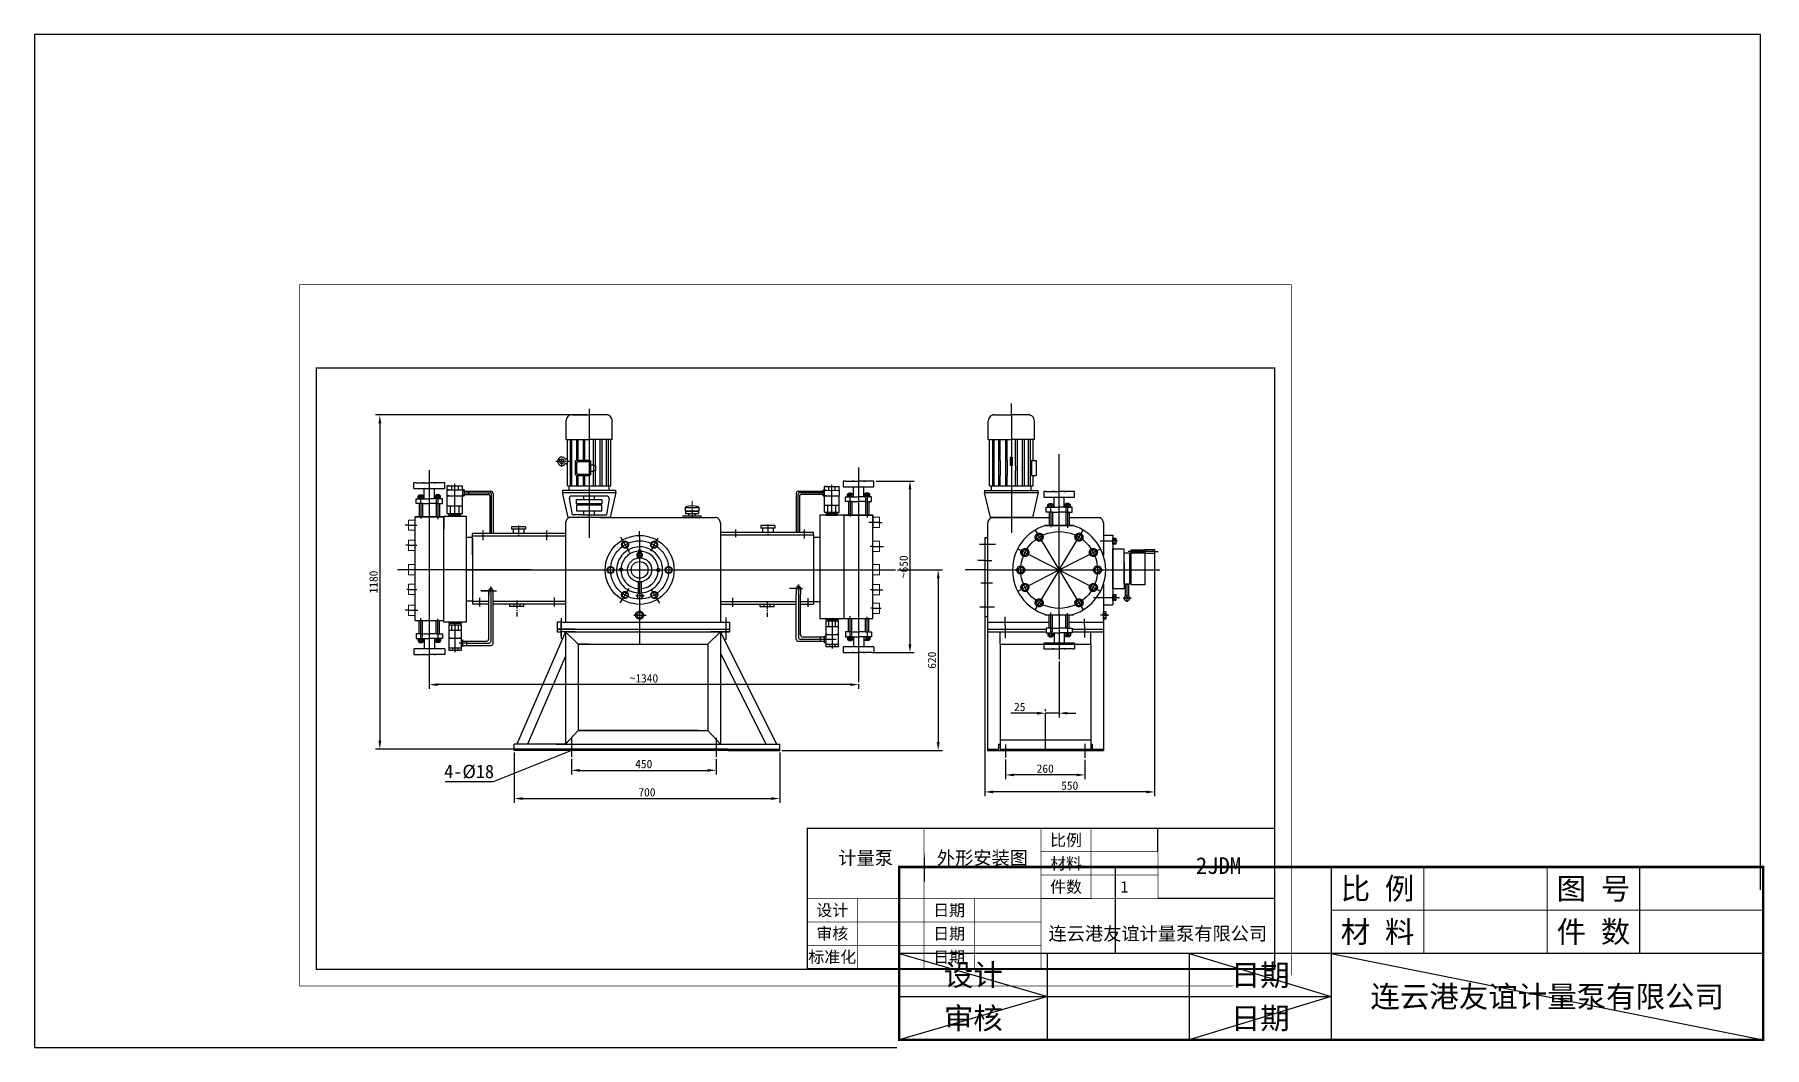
# Paper-space layout 'A4-Hor' of a CAD drawing. Header units: millimetres. Extents: x 5 to 285, y 5 to 169.
# The model-space entities are those that its viewports show. They can reach past a viewport. Long polylines and large blocks are cut down to what shows.
import ezdxf
from ezdxf.enums import TextEntityAlignment as Align

# ---------------------------------------------------------------- set-up
doc = ezdxf.new("R2010")
doc.units = ezdxf.units.MM
doc.header["$PDMODE"] = 35
for name, pattern in [('CENTER', [0.82, 0.7, -0.04, 0.04, -0.04]), ('CENTER2', [28.575, 19.05, -3.175, 3.175, -3.175]), ('PHANTOM2', [31.75, 15.875, -3.175, 3.175, -3.175, 3.175, -3.175])]:
    doc.linetypes.add(name, pattern=pattern)
for name, color, linetype, lineweight in [('02-中心线', 1, 'CENTER2', 15), ('04-标注', 3, 'Continuous', 20), ('07-双点划线', 6, 'PHANTOM2', 15)]:
    doc.layers.add(name, color=color, linetype=linetype, lineweight=lineweight)
for name, color, linetype in [('05-文字', 5, 'Continuous'), ('2', 4, 'Continuous'), ('5', 1, 'CENTER'), ('标题栏', 7, 'Continuous')]:
    doc.layers.add(name, color=color, linetype=linetype)
doc.layers.add('视口', color=6, linetype='Continuous', plot=False)
doc.styles.add('S', font='SimSun.ttf')
doc.dimstyles.new('ISO-25', dxfattribs={"dimtxt": 2.5, "dimasz": 2.5, "dimexe": 1.25, "dimexo": 0.625, "dimtad": 1, "dimtxsty": 'Standard', "dimcen": 2.5, "dimadec": 0, "dimazin": 0, "dimtfac": 1, "dimtmove": 0, "dimatfit": 3, "dimfxl": 0, "dimarcsym": 0})

psp = doc.layouts.new('A4-Hor')

# ---------------------------------------------------------------- texts
at = {"style": 'S'}
for s, p in [('比 例', (222.49, 30.29)), ('图 号', (257.49, 30.29)), ('材 料', (222.49, 23.29)), ('件 数', (257.49, 23.29))]:
    psp.add_text(s, height=3.5, dxfattribs=at).set_placement(p, align=Align.MIDDLE_CENTER)
at = {"layer": '标题栏', "style": 'S'}
for s, p in [('设计', (156.99, 16.29)), ('日期', (203.49, 16.29)), ('连云港友谊计量泵有限公司', (249.99, 12.79)), ('审核', (156.99, 9.29)), ('日期', (203.49, 9.29))]:
    psp.add_text(s, height=3.5, dxfattribs=at).set_placement(p, align=Align.MIDDLE_CENTER)

msp = doc.modelspace()

# ---------------------------------------------------------------- texts
at = {"color": 0, "style": 'S'}
for s, height, p in [('4-%%C18', 4, (81.698, 79.496)), ('2JDM', 5, (306.096, 51.319))]:
    msp.add_text(s, height=height, dxfattribs=at).set_placement(p, align=Align.MIDDLE_CENTER)
at = {"style": 'S'}
for s, height, p in [('比例', 3.5, (260.438, 58.953)), ('材料', 3.5, (260.438, 51.953)), ('件数', 3.5, (260.438, 44.953)), ('设计', 3.5, (190.438, 37.953)), ('日期', 3.5, (225.438, 37.953)), ('审核', 3.5, (190.438, 30.953)), ('日期', 3.5, (225.438, 30.953)), ('连云港友谊计量泵有限公司', 4, (287.938, 30.953)), ('标准化', 3.5, (190.438, 23.953)), ('日期', 3.5, (225.438, 23.953))]:
    msp.add_text(s, height=height, dxfattribs=at).set_placement(p, align=Align.MIDDLE_CENTER)
at = {"layer": '04-标注', "color": 0, "style": 'S'}
for s, height, p in [('计量泵', 4, (200.438, 53.617)), ('外形安装图', 4, (235.406, 53.617)), ('1', 3.5, (277.938, 44.953))]:
    msp.add_text(s, height=height, dxfattribs=at).set_placement(p, align=Align.MIDDLE_CENTER)

# ---------------------------------------------------------------- blocks, each defined once
blk = doc.blocks.new('*D9')
at = {"color": 0, "lineweight": -2}
for p, q in [((112.31, 83.25), (112.31, 78.58)), ((155.66, 83.25), (155.66, 78.58)), ((114.81, 79.83), (153.16, 79.83))]:
    blk.add_line(p, q, dxfattribs=at)
at = {"color": 0}
for points in [[(114.81, 80.25), (114.81, 79.42), (112.31, 79.83)], [(153.16, 80.25), (153.16, 79.42), (155.66, 79.83)]]:
    blk.add_solid(points, dxfattribs=at)
at = {"layer": 'Defpoints', "color": 0}
for p in [(112.31, 83.88), (155.66, 83.88), (155.66, 79.83)]:
    blk.add_point(p, dxfattribs=at)
at = {"color": 0, "insert": (133.98, 81.71), "char_height": 2.5, "attachment_point": 5}
blk.add_mtext('\\A1;450', dxfattribs=at)
blk = doc.blocks.new('*D10')
at = {"color": 0, "lineweight": -2}
for p, q in [((95.19, 85.14), (95.19, 70.13)), ((174.7, 85.14), (174.7, 70.13)), ((97.69, 71.38), (172.2, 71.38))]:
    blk.add_line(p, q, dxfattribs=at)
at = {"color": 0}
for points in [[(97.69, 71.8), (97.69, 70.97), (95.19, 71.38)], [(172.2, 71.8), (172.2, 70.97), (174.7, 71.38)]]:
    blk.add_solid(points, dxfattribs=at)
at = {"layer": 'Defpoints', "color": 0}
for p in [(95.19, 85.77), (174.7, 85.77), (174.7, 71.38)]:
    blk.add_point(p, dxfattribs=at)
at = {"color": 0, "insert": (134.95, 73.26), "char_height": 2.5, "attachment_point": 5}
blk.add_mtext('\\A1;700', dxfattribs=at)
blk = doc.blocks.new('*D11')
at = {"color": 0, "lineweight": -2}
for p, q in [((117.02, 186.27), (53.71, 186.27)), ((54.96, 183.77), (54.96, 88.67)), ((111.68, 86.17), (53.71, 86.17))]:
    blk.add_line(p, q, dxfattribs=at)
at = {"color": 0}
for points in [[(54.55, 183.77), (55.38, 183.77), (54.96, 186.27)], [(54.55, 88.67), (55.38, 88.67), (54.96, 86.17)]]:
    blk.add_solid(points, dxfattribs=at)
at = {"layer": 'Defpoints', "color": 0}
for p in [(117.65, 186.27), (54.96, 86.17), (112.31, 86.17)]:
    blk.add_point(p, dxfattribs=at)
at = {"color": 0, "insert": (53.09, 136.22), "char_height": 2.5, "attachment_point": 5, "rotation": 90}
blk.add_mtext('\\A1;1180', dxfattribs=at)
blk = doc.blocks.new('*D12')
at = {"color": 0, "lineweight": -2}
for p, q in [((69.77, 105.61), (69.77, 104.24)), ((195.83, 105.49), (72.27, 105.49)), ((198.33, 105.61), (198.33, 104.24))]:
    blk.add_line(p, q, dxfattribs=at)
at = {"color": 0}
for points in [[(72.27, 105.91), (72.27, 105.08), (69.77, 105.49)], [(195.83, 105.91), (195.83, 105.08), (198.33, 105.49)]]:
    blk.add_solid(points, dxfattribs=at)
at = {"layer": 'Defpoints', "color": 0}
for p in [(69.77, 106.24), (69.77, 105.49), (198.33, 106.24)]:
    blk.add_point(p, dxfattribs=at)
at = {"color": 0, "insert": (134.05, 107.37), "char_height": 2.5, "attachment_point": 5}
blk.add_mtext('\\A1;~1340', dxfattribs=at)
blk = doc.blocks.new('*D13')
at = {"color": 0, "lineweight": -2}
for p, q in [((209.98, 139.84), (223.41, 139.84)), ((222.16, 137.34), (222.16, 88.27)), ((175.33, 85.77), (223.41, 85.77))]:
    blk.add_line(p, q, dxfattribs=at)
at = {"color": 0}
for points in [[(221.75, 137.34), (222.58, 137.34), (222.16, 139.84)], [(221.75, 88.27), (222.58, 88.27), (222.16, 85.77)]]:
    blk.add_solid(points, dxfattribs=at)
at = {"layer": 'Defpoints', "color": 0}
for p in [(209.35, 139.84), (174.7, 85.77), (222.16, 85.77)]:
    blk.add_point(p, dxfattribs=at)
at = {"color": 0, "insert": (220.29, 112.81), "char_height": 2.5, "attachment_point": 5, "rotation": 90}
blk.add_mtext('\\A1;620', dxfattribs=at)
blk = doc.blocks.new('*D14')
at = {"color": 0, "lineweight": -2}
for p, q in [((203.56, 166.45), (214.95, 166.45)), ((213.7, 163.95), (213.7, 117.6)), ((202.92, 115.1), (214.95, 115.1))]:
    blk.add_line(p, q, dxfattribs=at)
at = {"color": 0}
for points in [[(213.28, 163.95), (214.12, 163.95), (213.7, 166.45)], [(213.28, 117.6), (214.12, 117.6), (213.7, 115.1)]]:
    blk.add_solid(points, dxfattribs=at)
at = {"layer": 'Defpoints', "color": 0}
for p in [(202.93, 166.45), (202.3, 115.1), (213.7, 115.1)]:
    blk.add_point(p, dxfattribs=at)
at = {"color": 0, "insert": (211.82, 140.78), "char_height": 2.5, "attachment_point": 5, "rotation": 90}
blk.add_mtext('\\A1;~650', dxfattribs=at)
blk = doc.blocks.new('*D16')
at = {"color": 0, "lineweight": -2}
for p, q in [((242.35, 83.07), (242.35, 77.21)), ((266.09, 82.99), (266.09, 77.21)), ((263.59, 78.46), (244.85, 78.46))]:
    blk.add_line(p, q, dxfattribs=at)
at = {"color": 0}
for points in [[(244.85, 78.88), (244.85, 78.05), (242.35, 78.46)], [(263.59, 78.88), (263.59, 78.05), (266.09, 78.46)]]:
    blk.add_solid(points, dxfattribs=at)
at = {"layer": 'Defpoints', "color": 0}
for p in [(242.35, 83.7), (266.09, 83.62), (242.35, 78.46)]:
    blk.add_point(p, dxfattribs=at)
at = {"color": 0, "insert": (254.22, 80.34), "char_height": 2.5, "attachment_point": 5}
blk.add_mtext('\\A1;260', dxfattribs=at)
blk = doc.blocks.new('*D17')
at = {"color": 0, "lineweight": -2}
for p, q in [((286.96, 145.32), (286.96, 72.12)), ((236.13, 137.12), (236.13, 72.12)), ((284.46, 73.37), (238.63, 73.37))]:
    blk.add_line(p, q, dxfattribs=at)
at = {"color": 0}
for points in [[(238.63, 73.79), (238.63, 72.95), (236.13, 73.37)], [(284.46, 73.79), (284.46, 72.95), (286.96, 73.37)]]:
    blk.add_solid(points, dxfattribs=at)
at = {"layer": 'Defpoints', "color": 0}
for p in [(286.96, 145.94), (236.13, 137.75), (236.13, 73.37)]:
    blk.add_point(p, dxfattribs=at)
at = {"color": 0, "insert": (261.54, 75.25), "char_height": 2.5, "attachment_point": 5}
blk.add_mtext('\\A1;550', dxfattribs=at)
blk = doc.blocks.new('*D20')
at = {"color": 0, "lineweight": -2}
for p, q in [((258.37, 112.4), (258.37, 95.69)), ((251.78, 96.94), (243.86, 96.94)), ((254.28, 97.56), (254.28, 98.19)), ((258.37, 96.94), (254.28, 96.94)), ((260.87, 96.94), (263.37, 96.94))]:
    blk.add_line(p, q, dxfattribs=at)
at = {"color": 0}
for points in [[(251.78, 97.36), (251.78, 96.52), (254.28, 96.94)], [(260.87, 97.36), (260.87, 96.52), (258.37, 96.94)]]:
    blk.add_solid(points, dxfattribs=at)
at = {"layer": 'Defpoints', "color": 0}
for p in [(258.37, 113.02), (254.28, 96.94), (254.28, 96.94)]:
    blk.add_point(p, dxfattribs=at)
at = {"color": 0, "insert": (246.57, 98.81), "char_height": 2.5, "attachment_point": 5}
blk.add_mtext('\\A1;25', dxfattribs=at)

# ---------------------------------------------------------------- dimensions: what is measured, and where the dimension line sits
at = {"color": 0}
for base, p1, p2, text, picture, middle in [((54.964, 86.17), (117.65, 186.274), (112.307, 86.17), '1180', '*D11', (53.089, 136.222)), ((213.699, 115.104), (202.93, 166.447), (202.295, 115.104), '~650', '*D14', (211.824, 140.776)), ((222.164, 85.77), (209.351, 139.842), (174.701, 85.77), '620', '*D13', (220.289, 112.806))]:
    dim = msp.add_linear_dim(base=base, p1=p1, p2=p2, angle=90, text=text, dimstyle='ISO-25', override={"dimtp": -0.009, "dimtm": 0.034, "dimtfac": 0.5, "dimtolj": 1}, dxfattribs=at)
    dim.commit()
    dim.dimension.update_dxf_attribs({"geometry": picture, "text_midpoint": middle})
for base, p1, p2, text, picture, middle in [((236.13, 73.37), (286.96, 145.941), (236.13, 137.748), '550', '*D17', (261.545, 75.245)), ((69.767, 105.492), (198.328, 106.239), (69.767, 106.239), '~1340', '*D12', (134.048, 107.367)), ((254.278, 96.939), (258.374, 113.023), (254.278, 96.939), '25', '*D20', (246.569, 98.814)), ((174.701, 71.384), (95.194, 85.77), (174.701, 85.77), '700', '*D10', (134.948, 73.259)), ((155.656, 79.834), (112.307, 83.878), (155.656, 83.878), '450', '*D9', (133.981, 81.709)), ((242.347, 78.464), (266.09, 83.615), (242.347, 83.699), '260', '*D16', (254.218, 80.339))]:
    dim = msp.add_linear_dim(base=base, p1=p1, p2=p2, text=text, dimstyle='ISO-25', override={"dimtp": -0.009, "dimtm": 0.034, "dimtfac": 0.5, "dimtolj": 1}, dxfattribs=at)
    dim.commit()
    dim.dimension.update_dxf_attribs({"geometry": picture, "text_midpoint": middle})

# ---------------------------------------------------------------- linework, layer by layer
at = {"color": 0}
for p, q in [((117.65, 188.109), (117.65, 149.467)), ((244.066, 186.261), (244.066, 189.62)), ((244.066, 186.261), (244.066, 150.952)), ((240.239, 172.552), (240.239, 168.13)), ((240.747, 172.555), (240.747, 168.127)), ((242.302, 172.555), (242.302, 168.09)), ((242.81, 172.555), (242.81, 168.09)), ((243.739, 173.614), (244.336, 173.614)), ((243.739, 173.614), (243.739, 171.091)), ((244.336, 171.091), (243.739, 171.091)), ((244.336, 173.614), (244.336, 171.091)), ((245.322, 170.942), (245.322, 169.552)), ((245.83, 170.942), (245.83, 169.552)), ((250.144, 172.554), (251.523, 172.554)), ((250.144, 172.554), (250.144, 168.09)), ((251.523, 172.554), (251.523, 168.09)), ((258.374, 155.51), (258.374, 174.492)), ((65.825, 165.887), (65.19, 165.887)), ((65.19, 164.181), (65.19, 165.887)), ((65.825, 165.887), (69.792, 165.887)), ((67.179, 165.887), (67.846, 165.887)), ((68.302, 165.887), (67.846, 165.887)), ((69.767, 169.712), (69.767, 105.492)), ((74.394, 165.887), (69.792, 165.887)), ((71.283, 165.887), (71.738, 165.887)), ((74.394, 164.181), (74.394, 165.887)), ((194.361, 166.447), (193.726, 166.447)), ((193.726, 166.447), (193.726, 164.742)), ((194.361, 166.447), (198.328, 166.447)), ((195.715, 166.447), (196.382, 166.447)), ((196.838, 166.447), (196.382, 166.447)), ((198.328, 170.459), (198.328, 106.239)), ((202.93, 166.447), (198.328, 166.447)), ((199.819, 166.447), (200.274, 166.447)), ((202.93, 164.742), (202.93, 166.447)), ((250.144, 168.09), (251.523, 168.09)), ((65.19, 164.181), (68.26, 164.181)), ((65.889, 159.725), (65.889, 161.169)), ((65.889, 161.169), (69.792, 161.169)), ((66.437, 161.224), (66.437, 162.002)), ((66.643, 162.057), (67.878, 162.057)), ((66.767, 162.057), (66.767, 162.304)), ((66.767, 162.304), (67.754, 162.304)), ((66.839, 162.057), (66.839, 162.304)), ((66.849, 161.224), (66.849, 162.002)), ((67.261, 160.807), (67.261, 162.419)), ((67.261, 159.725), (67.261, 161.169)), ((67.672, 161.224), (67.672, 162.002)), ((67.682, 162.057), (67.682, 162.304)), ((67.754, 162.057), (67.754, 162.304)), ((68.084, 162.002), (68.084, 161.224)), ((68.26, 163.502), (68.26, 164.181)), ((68.26, 164.181), (72.859, 164.181)), ((68.26, 161.169), (68.26, 163.502)), ((73.695, 161.169), (69.792, 161.169)), ((71.324, 164.181), (74.394, 164.181)), ((71.324, 163.502), (71.324, 164.181)), ((71.324, 161.169), (71.324, 163.502)), ((71.501, 162.002), (71.501, 161.224)), ((72.942, 162.057), (71.706, 162.057)), ((71.828, 160.807), (71.828, 155.71)), ((71.831, 162.057), (71.831, 162.304)), ((72.817, 162.304), (71.831, 162.304)), ((71.903, 162.057), (71.903, 162.304)), ((71.912, 161.224), (71.912, 162.002)), ((72.324, 160.807), (72.324, 162.419)), ((72.324, 160.807), (72.324, 155.007)), ((72.736, 161.224), (72.736, 162.002)), ((72.746, 162.057), (72.746, 162.304)), ((72.817, 162.057), (72.817, 162.304)), ((73.148, 161.224), (73.148, 162.002)), ((73.695, 159.725), (73.695, 161.169)), ((75.101, 162.016), (79.758, 162.004)), ((75.105, 163.831), (79.762, 163.818)), ((76.377, 165.037), (76.377, 163.827)), ((78.421, 165.032), (78.421, 163.822)), ((79.761, 163.403), (79.758, 162.19)), ((80.192, 163.812), (80.187, 162.003)), ((80.189, 162.908), (87.962, 162.908)), ((81.602, 163.397), (88.154, 163.397)), ((81.602, 162.453), (87.458, 162.453)), ((87.93, 161.981), (87.93, 150.723)), ((88.434, 150.723), (88.434, 162.436)), ((88.874, 162.677), (88.874, 150.723)), ((109.62, 163.672), (109.62, 163.03)), ((111.358, 155.524), (109.62, 163.03)), ((111.67, 161.183), (112.598, 156.285)), ((123.629, 161.183), (122.826, 156.285)), ((125.68, 163.03), (123.94, 155.524)), ((125.68, 163.03), (125.68, 163.672)), ((179.658, 162.845), (179.658, 151.097)), ((186.441, 163.317), (180.13, 163.317)), ((180.207, 151.097), (180.207, 162.464)), ((180.602, 161.901), (180.602, 151.097)), ((188.158, 162.936), (180.679, 162.936)), ((186.441, 162.373), (181.074, 162.373)), ((187.755, 161.988), (187.759, 163.676)), ((188.155, 161.982), (192.502, 161.97)), ((188.156, 162.37), (188.159, 163.502)), ((188.16, 163.675), (192.506, 163.664)), ((189.347, 164.801), (189.347, 163.672)), ((191.255, 164.796), (191.255, 163.667)), ((192.506, 163.664), (192.506, 162.144)), ((193.726, 164.742), (202.93, 164.742)), ((194.425, 160.285), (194.425, 161.729)), ((194.425, 161.729), (198.328, 161.729)), ((194.973, 161.784), (194.973, 162.562)), ((195.179, 162.617), (196.414, 162.617)), ((195.303, 162.617), (195.303, 162.864)), ((195.303, 162.864), (196.29, 162.864)), ((195.375, 162.617), (195.375, 162.864)), ((195.385, 161.784), (195.385, 162.562)), ((195.797, 161.367), (195.797, 162.979)), ((195.797, 160.285), (195.797, 161.729)), ((196.208, 161.784), (196.208, 162.562)), ((196.218, 162.617), (196.218, 162.864)), ((196.29, 162.617), (196.29, 162.864)), ((196.62, 162.562), (196.62, 161.784)), ((196.796, 164.062), (196.796, 164.742)), ((196.796, 161.729), (196.796, 164.062)), ((202.231, 161.729), (198.328, 161.729)), ((199.86, 164.062), (199.86, 164.742)), ((199.86, 161.729), (199.86, 164.062)), ((200.036, 162.562), (200.036, 161.784)), ((201.478, 162.617), (200.242, 162.617)), ((200.364, 161.367), (200.364, 156.271)), ((200.367, 162.617), (200.367, 162.864)), ((201.353, 162.864), (200.367, 162.864)), ((200.439, 162.617), (200.439, 162.864)), ((200.448, 161.784), (200.448, 162.562)), ((200.86, 161.367), (200.86, 162.979)), ((200.86, 161.367), (200.86, 155.567)), ((201.272, 161.784), (201.272, 162.562)), ((201.281, 162.617), (201.281, 162.864)), ((201.353, 162.617), (201.353, 162.864)), ((201.684, 161.784), (201.684, 162.562)), ((202.231, 160.285), (202.231, 161.729)), ((236.036, 163.659), (236.036, 163.017)), ((237.774, 155.51), (236.036, 163.017)), ((252.096, 163.017), (250.356, 155.51)), ((252.096, 163.017), (252.096, 163.659)), ((254.407, 163.315), (253.772, 163.315)), ((253.772, 163.315), (253.772, 161.61)), ((253.772, 161.61), (262.976, 161.61)), ((254.407, 163.315), (258.374, 163.315)), ((255.761, 163.315), (256.428, 163.315)), ((256.883, 163.315), (256.428, 163.315)), ((256.842, 160.93), (256.842, 161.61)), ((256.842, 158.597), (256.842, 160.93)), ((258.374, 153.139), (258.374, 165.038)), ((262.976, 163.315), (258.374, 163.315)), ((259.865, 163.315), (260.32, 163.315)), ((259.906, 160.93), (259.906, 161.61)), ((259.906, 158.597), (259.906, 160.93)), ((262.976, 161.61), (262.976, 163.315)), ((65.495, 124.721), (65.495, 155.71)), ((65.495, 155.71), (74.089, 155.71)), ((74.089, 155.71), (65.495, 155.71)), ((67.801, 159.725), (65.889, 159.725)), ((66.765, 159.725), (66.765, 155.71)), ((67.261, 159.725), (67.261, 155.232)), ((67.757, 159.725), (67.757, 155.71)), ((67.801, 159.725), (69.792, 159.725)), ((71.784, 159.725), (69.792, 159.725)), ((71.784, 159.725), (73.695, 159.725)), ((72.321, 159.725), (72.321, 155.71)), ((72.817, 159.725), (72.817, 155.71)), ((74.089, 124.161), (74.089, 155.897)), ((74.089, 155.897), (80.838, 155.897)), ((74.089, 155.71), (74.089, 151.977)), ((74.089, 151.977), (74.089, 155.71)), ((75.093, 159.071), (79.75, 159.059)), ((79.228, 155.893), (75.599, 155.902)), ((75.6, 156.37), (79.229, 156.361)), ((75.7, 155.902), (79.228, 155.893)), ((75.702, 156.775), (79.129, 156.766)), ((76.082, 156.774), (76.088, 159.069)), ((78.725, 156.767), (78.725, 159.062)), ((80.838, 155.897), (80.838, 124.161)), ((117.65, 155.524), (111.358, 155.524)), ((120.433, 155.524), (112.198, 155.524)), ((116.016, 156.285), (112.598, 156.285)), ((120.796, 155.524), (154.051, 155.524)), ((145.756, 155.524), (145.756, 155.985)), ((145.756, 155.985), (151.136, 155.985)), ((145.756, 155.524), (145.756, 155.524)), ((145.756, 155.524), (145.756, 155.524)), ((146.372, 158.571), (146.601, 158.759)), ((146.372, 158.571), (146.372, 157.573)), ((146.372, 158.571), (150.519, 158.571)), ((146.526, 157.419), (146.372, 157.573)), ((146.372, 157.573), (150.519, 157.573)), ((146.526, 157.419), (146.526, 156.728)), ((146.526, 157.419), (150.366, 157.419)), ((146.526, 156.728), (150.366, 156.728)), ((147.524, 155.985), (147.524, 156.728)), ((147.524, 155.985), (147.524, 156.728)), ((148.446, 157.726), (148.446, 155.524)), ((148.446, 157.058), (148.446, 156.192)), ((149.367, 155.985), (149.367, 156.728)), ((150.519, 158.571), (150.336, 158.745)), ((150.366, 157.419), (150.519, 157.573)), ((150.366, 157.419), (150.366, 156.728)), ((150.519, 158.571), (150.519, 157.573)), ((151.136, 155.524), (151.136, 155.985)), ((154.051, 155.524), (155.331, 155.524)), ((186.691, 156.271), (186.691, 125.281)), ((194.031, 156.271), (186.691, 156.271)), ((188.148, 159.233), (192.495, 159.222)), ((192.007, 156.266), (188.62, 156.275)), ((188.622, 156.712), (192.008, 156.703)), ((188.715, 156.275), (192.007, 156.266)), ((188.716, 157.089), (191.915, 157.081)), ((189.071, 157.089), (189.077, 159.231)), ((191.538, 157.082), (191.538, 159.224)), ((194.031, 125.281), (194.031, 156.271)), ((194.031, 156.271), (202.625, 156.271)), ((202.625, 156.271), (194.031, 156.271)), ((196.337, 160.285), (194.425, 160.285)), ((195.301, 160.285), (195.301, 156.271)), ((195.797, 160.285), (195.797, 155.792)), ((196.293, 160.285), (196.293, 156.271)), ((196.337, 160.285), (198.328, 160.285)), ((200.32, 160.285), (198.328, 160.285)), ((200.32, 160.285), (202.231, 160.285)), ((200.857, 160.285), (200.857, 156.271)), ((201.353, 160.285), (201.353, 156.271)), ((202.625, 156.271), (202.625, 152.537)), ((202.625, 152.537), (202.625, 156.271)), ((202.625, 125.281), (202.625, 155.897)), ((244.066, 155.51), (237.774, 155.51)), ((238.576, 155.51), (255.346, 155.51)), ((246.849, 155.51), (238.614, 155.51)), ((254.471, 157.153), (254.471, 158.597)), ((254.471, 158.597), (258.374, 158.597)), ((256.383, 157.153), (254.471, 157.153)), ((255.019, 158.652), (255.019, 159.43)), ((255.225, 159.485), (256.46, 159.485)), ((255.346, 157.153), (255.346, 153.139)), ((255.349, 159.485), (255.349, 159.732)), ((255.349, 159.732), (256.336, 159.732)), ((255.421, 159.485), (255.421, 159.732)), ((255.431, 158.652), (255.431, 159.43)), ((255.842, 158.235), (255.842, 159.847)), ((255.842, 157.153), (255.842, 158.597)), ((255.842, 157.153), (255.842, 152.66)), ((256.254, 158.652), (256.254, 159.43)), ((256.264, 159.485), (256.264, 159.732)), ((256.336, 159.485), (256.336, 159.732)), ((256.338, 157.153), (256.338, 153.139)), ((256.383, 157.153), (258.374, 157.153)), ((256.666, 159.43), (256.666, 158.652)), ((262.277, 158.597), (258.374, 158.597)), ((260.365, 157.153), (258.374, 157.153)), ((260.082, 159.43), (260.082, 158.652)), ((261.523, 159.485), (260.288, 159.485)), ((260.365, 157.153), (262.277, 157.153)), ((260.41, 158.235), (260.41, 153.139)), ((260.412, 159.485), (260.412, 159.732)), ((261.399, 159.732), (260.412, 159.732)), ((260.484, 159.485), (260.484, 159.732)), ((260.494, 158.652), (260.494, 159.43)), ((260.903, 157.153), (260.903, 153.139)), ((260.906, 158.235), (260.906, 159.847)), ((260.906, 158.235), (260.906, 152.435)), ((261.317, 158.652), (261.317, 159.43)), ((261.327, 159.485), (261.327, 159.732)), ((261.399, 159.485), (261.399, 159.732)), ((261.399, 157.153), (261.399, 153.139)), ((261.399, 155.51), (270.025, 155.51)), ((261.729, 158.652), (261.729, 159.43)), ((262.277, 157.153), (262.277, 158.597)), ((63.545, 153.233), (62.576, 153.233)), ((63.545, 153.233), (66.091, 153.233)), ((74.089, 124.721), (74.089, 155.337)), ((110.598, 150.723), (82.758, 150.723)), ((82.758, 149.923), (82.758, 150.723)), ((85.796, 151.599), (85.796, 148.796)), ((104.894, 151.599), (104.894, 148.796)), ((110.598, 153.924), (110.598, 124.161)), ((132.753, 149.55), (132.753, 151.442)), ((156.931, 153.924), (156.931, 124.161)), ((156.931, 153.924), (156.931, 124.161)), ((156.931, 151.097), (184.771, 151.097)), ((156.931, 150.297), (184.771, 150.297)), ((161.47, 151.972), (161.47, 149.622)), ((182.038, 151.972), (182.038, 149.222)), ((184.771, 150.297), (184.771, 151.097)), ((184.771, 150.297), (184.771, 130.508)), ((186.691, 150.297), (186.691, 130.508)), ((204.562, 154.077), (201.43, 154.077)), ((204.562, 154.077), (205.358, 154.077)), ((237.021, 154.063), (236.93, 153.715)), ((236.93, 153.715), (236.93, 85.756)), ((251.156, 151.754), (265.588, 127.9)), ((254.077, 153.139), (262.671, 153.139)), ((262.671, 153.139), (254.077, 153.139)), ((258.361, 139.819), (265.577, 151.746)), ((258.374, 126.418), (258.374, 153.139)), ((271.625, 153.91), (271.625, 149.491)), ((271.625, 150.228), (274.487, 150.228)), ((274.487, 150.228), (274.487, 129.428)), ((63.545, 147.201), (62.746, 147.201)), ((63.545, 147.201), (66.091, 147.201)), ((80.838, 149.629), (82.758, 149.629)), ((80.838, 149.176), (80.838, 130.508)), ((110.598, 149.923), (82.758, 149.923)), ((82.758, 144.323), (82.758, 149.923)), ((82.758, 149.176), (82.758, 130.508)), ((129.815, 144.931), (127.112, 149.612)), ((128.401, 147.379), (129.537, 145.412)), ((132.753, 149.55), (132.753, 117.573)), ((137.104, 147.379), (135.969, 145.412)), ((137.104, 147.379), (138.302, 149.454)), ((184.771, 149.629), (186.691, 149.629)), ((202.625, 146.864), (201.765, 146.864)), ((202.625, 146.864), (205.741, 146.864)), ((234.571, 147.53), (239.331, 147.53)), ((236.13, 149.589), (236.13, 125.907)), ((236.13, 149.589), (236.93, 149.589)), ((245.956, 146.165), (270.788, 133.489)), ((258.372, 139.827), (270.788, 146.165)), ((275.849, 148.477), (270.688, 148.477)), ((271.625, 149.491), (271.625, 144.148)), ((274.487, 148.93), (275.343, 148.93)), ((274.487, 147.973), (275.343, 147.973)), ((277.895, 142.199), (277.895, 146.116)), ((286.96, 145.362), (279.041, 145.362)), ((286.96, 145.362), (287.998, 145.362)), ((132.753, 144.219), (131.899, 144.219)), ((131.899, 144.219), (133.606, 144.219)), ((236.13, 142.67), (234.054, 142.67)), ((236.13, 142.67), (238.193, 142.67)), ((277.895, 142.199), (277.895, 134.213)), ((279.471, 144.168), (279.914, 144.168)), ((284.064, 144.932), (284.064, 135.341)), ((100.245, 139.842), (60.264, 139.842)), ((80.838, 139.842), (209.351, 139.842)), ((82.758, 134.808), (82.758, 129.708)), ((88.215, 133.594), (88.215, 134.74)), ((88.215, 134.74), (88.217, 118.53)), ((140.551, 139.842), (142.695, 139.842)), ((180.314, 134.25), (180.314, 135.482)), ((180.314, 135.482), (180.314, 119.691)), ((236.93, 139.828), (230.213, 139.828)), ((234.882, 135.949), (238.4, 135.949)), ((236.93, 139.828), (279.818, 139.828)), ((245.956, 133.489), (258.372, 139.827)), ((258.361, 139.819), (251.145, 127.892)), ((271.625, 135.506), (271.625, 130.166)), ((278.683, 135.556), (278.683, 130.241)), ((278.752, 139.828), (288.552, 139.828)), ((279.471, 135.894), (279.914, 135.894)), ((63.545, 133.998), (63, 133.998)), ((63.545, 133.998), (66.048, 133.998)), ((63.545, 133.998), (63.545, 133.998)), ((82.758, 130.508), (80.838, 130.508)), ((82.758, 130.508), (87.562, 130.508)), ((82.758, 129.708), (87.562, 129.708)), ((84.908, 128.85), (84.908, 131.508)), ((87.562, 133.594), (85.212, 133.594)), ((85.212, 133.594), (89.851, 133.594)), ((87.562, 133.594), (87.562, 132.503)), ((87.562, 119.185), (87.562, 133.594)), ((88.874, 117.873), (88.874, 133.594)), ((88.874, 130.508), (110.598, 130.508)), ((88.874, 129.708), (110.598, 129.708)), ((93.831, 129.708), (98.086, 129.708)), ((107.252, 128.871), (107.252, 131.605)), ((129.326, 133.907), (126.827, 129.952)), ((129.537, 134.272), (128.401, 132.305)), ((134.107, 132.083), (131.648, 132.083)), ((132.373, 132.787), (133.253, 132.787)), ((132.813, 132.083), (134.107, 132.083)), ((136.107, 134.033), (138.691, 129.894)), ((156.931, 130.429), (179.658, 130.429)), ((156.931, 129.629), (179.658, 129.629)), ((160.642, 128.756), (160.642, 131.46)), ((168.75, 129.591), (173.005, 129.591)), ((181.536, 134.293), (177.665, 134.293)), ((179.658, 134.293), (181.536, 134.293)), ((179.658, 134.251), (179.658, 132.46)), ((179.658, 119.078), (179.658, 132.46)), ((180.97, 134.293), (180.97, 132.46)), ((180.97, 120.39), (180.97, 132.46)), ((180.97, 130.429), (186.691, 130.429)), ((180.97, 129.629), (184.771, 129.629)), ((183.257, 128.756), (183.257, 131.393)), ((184.771, 134.058), (184.771, 129.629)), ((202.625, 133.9), (201.909, 133.9)), ((202.625, 133.9), (205.598, 133.9)), ((276.451, 131.461), (268.66, 131.461)), ((271.625, 130.166), (271.625, 85.756)), ((274.487, 131.955), (275.343, 131.955)), ((274.487, 131.037), (275.343, 131.037)), ((279.976, 131.399), (277.517, 131.399)), ((278.243, 132.103), (279.123, 132.103)), ((278.683, 131.399), (279.976, 131.399)), ((63.545, 127.775), (62.576, 127.775)), ((63.545, 127.775), (66.387, 127.775)), ((65.495, 124.721), (74.089, 124.721)), ((66.767, 120.706), (66.767, 124.721)), ((67.261, 119.624), (67.261, 125.424)), ((67.263, 120.706), (67.263, 124.721)), ((67.757, 119.624), (67.757, 124.721)), ((71.828, 120.706), (71.828, 124.721)), ((72.324, 120.706), (72.324, 125.2)), ((72.82, 120.706), (72.82, 124.721)), ((109.226, 125.351), (109.226, 119.166)), ((132.753, 126.283), (131.003, 126.283)), ((131.003, 126.283), (134.732, 126.283)), ((158.581, 125.617), (158.581, 118.902)), ((186.691, 125.281), (194.031, 125.281)), ((188.496, 124.566), (192.226, 124.566)), ((188.547, 125.281), (192.175, 125.281)), ((188.647, 124.969), (192.175, 124.969)), ((189.33, 124.566), (189.33, 122.938)), ((191.332, 124.566), (191.332, 122.938)), ((194.031, 125.281), (202.625, 125.281)), ((195.303, 121.266), (195.303, 125.281)), ((195.797, 120.184), (195.797, 125.984)), ((195.799, 121.266), (195.799, 125.281)), ((196.293, 120.184), (196.293, 125.281)), ((200.364, 121.266), (200.364, 125.281)), ((200.86, 121.266), (200.86, 125.76)), ((201.356, 121.266), (201.356, 125.281)), ((202.625, 128.343), (201.957, 128.343)), ((202.625, 128.343), (205.118, 128.343)), ((234.675, 128.815), (239.021, 128.815)), ((236.13, 125.907), (236.93, 125.907)), ((242.262, 123.174), (242.262, 125.823)), ((254.077, 126.418), (262.671, 126.418)), ((255.349, 122.404), (255.349, 126.418)), ((255.842, 121.322), (255.842, 127.122)), ((255.845, 122.404), (255.845, 126.418)), ((256.338, 121.322), (256.338, 126.418)), ((258.374, 126.418), (258.374, 113.023)), ((260.41, 122.404), (260.41, 126.418)), ((260.906, 122.404), (260.906, 126.897)), ((261.402, 122.404), (261.402, 126.418)), ((266.006, 123.174), (266.006, 125.239)), ((273.2, 126.246), (270.785, 126.246)), ((271.625, 129.428), (274.487, 129.428)), ((271.625, 126.819), (272.333, 126.819)), ((271.625, 126.246), (273.2, 126.246)), ((271.625, 125.572), (272.333, 125.572)), ((65.889, 120.706), (65.889, 119.262)), ((67.801, 120.706), (65.889, 120.706)), ((65.889, 119.262), (69.792, 119.262)), ((66.437, 119.207), (66.437, 118.429)), ((66.849, 119.207), (66.849, 118.429)), ((67.261, 119.624), (67.261, 118.012)), ((67.672, 119.207), (67.672, 118.429)), ((67.801, 120.706), (69.792, 120.706)), ((68.084, 118.429), (68.084, 119.207)), ((68.26, 119.262), (68.26, 116.929)), ((71.784, 120.706), (69.792, 120.706)), ((73.695, 119.262), (69.792, 119.262)), ((71.324, 119.262), (71.324, 116.929)), ((71.501, 118.429), (71.501, 119.207)), ((71.784, 120.706), (73.695, 120.706)), ((71.912, 119.207), (71.912, 118.429)), ((72.324, 120.706), (72.324, 119.262)), ((72.324, 119.624), (72.324, 118.012)), ((72.736, 119.207), (72.736, 118.429)), ((73.148, 119.207), (73.148, 118.429)), ((73.695, 120.706), (73.695, 119.262)), ((80.838, 124.161), (74.089, 124.161)), ((79.826, 124.161), (75.102, 124.161)), ((75.599, 123.446), (79.328, 123.446)), ((75.599, 121.818), (79.328, 121.818)), ((75.599, 119.414), (79.328, 119.414)), ((75.649, 124.161), (79.278, 124.161)), ((75.75, 123.849), (79.278, 123.849)), ((76.433, 123.446), (76.433, 121.818)), ((78.434, 123.446), (78.434, 121.818)), ((79.328, 119.414), (79.328, 116.39)), ((110.598, 121.307), (96.027, 87.69)), ((109.213, 124.161), (108.016, 124.161)), ((108.016, 124.161), (108.016, 122.107)), ((108.016, 122.107), (108.016, 121.307)), ((108.016, 122.107), (109.213, 122.107)), ((109.226, 122.107), (108.016, 122.107)), ((108.016, 121.307), (109.213, 121.307)), ((109.213, 120.054), (109.213, 124.161)), ((109.213, 124.161), (113.478, 124.161)), ((109.213, 124.161), (159.655, 124.161)), ((113.478, 122.107), (109.213, 122.107)), ((109.213, 122.107), (159.655, 122.107)), ((113.478, 121.307), (109.213, 121.307)), ((110.598, 121.307), (110.598, 95.544)), ((114.334, 117.573), (110.598, 121.307)), ((111.345, 122.107), (159.655, 122.107)), ((111.345, 121.307), (159.655, 121.307)), ((153.195, 117.573), (156.931, 121.307)), ((154.051, 124.161), (159.655, 124.161)), ((159.655, 121.307), (154.051, 121.307)), ((156.931, 121.307), (156.931, 95.544)), ((156.931, 121.307), (173.741, 87.69)), ((159.655, 124.161), (159.655, 122.107)), ((159.655, 122.107), (159.655, 121.307)), ((186.906, 119.734), (181.626, 119.734)), ((188.115, 118.422), (188.115, 119.732)), ((188.496, 122.938), (192.226, 122.938)), ((188.496, 120.534), (192.226, 120.534)), ((188.496, 120.046), (188.496, 118.025)), ((192.226, 120.534), (192.226, 117.51)), ((194.425, 121.266), (194.425, 119.822)), ((196.337, 121.266), (194.425, 121.266)), ((194.425, 119.822), (198.328, 119.822)), ((194.973, 119.767), (194.973, 118.989)), ((195.385, 119.767), (195.385, 118.989)), ((195.797, 120.184), (195.797, 118.572)), ((196.208, 119.767), (196.208, 118.989)), ((196.337, 121.266), (198.328, 121.266)), ((196.62, 118.989), (196.62, 119.767)), ((196.796, 119.822), (196.796, 117.489)), ((200.32, 121.266), (198.328, 121.266)), ((202.231, 119.822), (198.328, 119.822)), ((199.86, 119.822), (199.86, 117.489)), ((200.036, 118.989), (200.036, 119.767)), ((200.32, 121.266), (202.231, 121.266)), ((200.448, 119.767), (200.448, 118.989)), ((200.86, 121.266), (200.86, 119.822)), ((200.86, 120.184), (200.86, 118.572)), ((201.272, 119.767), (201.272, 118.989)), ((201.684, 119.767), (201.684, 118.989)), ((202.231, 121.266), (202.231, 119.822)), ((236.93, 124.147), (255.349, 124.147)), ((236.93, 122.093), (254.471, 122.093)), ((236.93, 121.293), (254.471, 121.293)), ((240.666, 117.56), (240.666, 121.293)), ((242.262, 123.174), (242.262, 119.388)), ((254.471, 122.404), (254.471, 120.96)), ((256.383, 122.404), (254.471, 122.404)), ((254.471, 120.96), (258.374, 120.96)), ((255.019, 120.905), (255.019, 120.127)), ((255.225, 120.072), (256.46, 120.072)), ((255.349, 120.072), (255.349, 119.825)), ((255.349, 119.825), (256.336, 119.825)), ((255.421, 120.072), (255.421, 119.825)), ((255.431, 120.905), (255.431, 120.127)), ((255.842, 121.322), (255.842, 119.71)), ((256.254, 120.905), (256.254, 120.127)), ((256.264, 120.072), (256.264, 119.825)), ((256.336, 120.072), (256.336, 119.825)), ((256.383, 122.404), (258.374, 122.404)), ((256.666, 120.127), (256.666, 120.905)), ((256.842, 120.96), (256.842, 118.627)), ((260.365, 122.404), (258.374, 122.404)), ((262.277, 120.96), (258.374, 120.96)), ((259.906, 120.96), (259.906, 118.627)), ((260.082, 120.127), (260.082, 120.905)), ((261.523, 120.072), (260.288, 120.072)), ((260.365, 122.404), (262.277, 122.404)), ((260.412, 120.072), (260.412, 119.825)), ((261.399, 119.825), (260.412, 119.825)), ((260.484, 120.072), (260.484, 119.825)), ((260.494, 120.905), (260.494, 120.127)), ((260.906, 122.404), (260.906, 120.96)), ((260.906, 121.322), (260.906, 119.71)), ((261.317, 120.905), (261.317, 120.127)), ((261.327, 120.072), (261.327, 119.825)), ((261.399, 120.072), (261.399, 119.825)), ((261.402, 124.147), (271.625, 124.147)), ((261.729, 120.905), (261.729, 120.127)), ((262.277, 122.404), (262.277, 120.96)), ((262.277, 122.093), (266.446, 122.093)), ((262.277, 121.293), (266.446, 121.293)), ((266.006, 123.174), (266.006, 119.556)), ((266.446, 122.093), (271.625, 122.093)), ((266.446, 121.293), (271.625, 121.293)), ((267.889, 117.56), (267.889, 121.293)), ((74.394, 116.25), (65.19, 116.25)), ((65.19, 116.25), (65.19, 114.544)), ((65.19, 114.544), (69.792, 114.544)), ((66.643, 118.374), (67.878, 118.374)), ((66.767, 118.374), (66.767, 118.127)), ((66.767, 118.127), (67.754, 118.127)), ((66.839, 118.374), (66.839, 118.127)), ((67.682, 118.374), (67.682, 118.127)), ((67.754, 118.374), (67.754, 118.127)), ((68.302, 114.544), (67.846, 114.544)), ((68.26, 116.929), (68.26, 116.25)), ((73.76, 114.544), (69.792, 114.544)), ((71.283, 114.544), (71.738, 114.544)), ((71.324, 116.929), (71.324, 116.25)), ((72.942, 118.374), (71.706, 118.374)), ((72.406, 114.544), (71.738, 114.544)), ((71.831, 118.374), (71.831, 118.127)), ((72.817, 118.127), (71.831, 118.127)), ((71.903, 118.374), (71.903, 118.127)), ((74.394, 114.544), (72.406, 114.544)), ((72.746, 118.374), (72.746, 118.127)), ((72.817, 118.374), (72.817, 118.127)), ((74.394, 116.25), (74.394, 114.544)), ((79.709, 118.529), (79.709, 117.218)), ((80.919, 118.529), (86.906, 118.529)), ((80.919, 117.874), (87.561, 117.874)), ((80.919, 117.217), (88.218, 117.217)), ((110.598, 114.065), (99.166, 87.69)), ((114.334, 117.573), (114.334, 95.544)), ((117.433, 117.573), (114.334, 117.573)), ((114.334, 117.573), (153.195, 117.573)), ((117.433, 117.573), (150.314, 117.573)), ((153.195, 117.573), (153.195, 95.544)), ((156.931, 114.868), (170.521, 87.69)), ((186.906, 118.422), (180.314, 118.422)), ((186.195, 119.035), (180.97, 119.035)), ((191.589, 119.035), (186.195, 119.035)), ((202.93, 116.81), (193.726, 116.81)), ((193.726, 116.81), (193.726, 115.104)), ((193.726, 115.104), (198.328, 115.104)), ((195.179, 118.934), (196.414, 118.934)), ((195.303, 118.934), (195.303, 118.687)), ((195.303, 118.687), (196.29, 118.687)), ((195.375, 118.934), (195.375, 118.687)), ((196.218, 118.934), (196.218, 118.687)), ((196.29, 118.934), (196.29, 118.687)), ((196.838, 115.104), (196.382, 115.104)), ((196.796, 117.489), (196.796, 116.81)), ((202.295, 115.104), (198.328, 115.104)), ((199.819, 115.104), (200.274, 115.104)), ((199.86, 117.489), (199.86, 116.81)), ((201.478, 118.934), (200.242, 118.934)), ((200.941, 115.104), (200.274, 115.104)), ((200.367, 118.934), (200.367, 118.687)), ((201.353, 118.687), (200.367, 118.687)), ((200.439, 118.934), (200.439, 118.687)), ((201.281, 118.934), (201.281, 118.687)), ((201.353, 118.934), (201.353, 118.687)), ((202.295, 115.104), (202.93, 115.104)), ((202.93, 116.81), (202.93, 115.104)), ((240.666, 117.56), (240.666, 91.783)), ((240.666, 117.56), (267.889, 117.56)), ((262.976, 117.947), (253.772, 117.947)), ((253.772, 117.947), (253.772, 116.242)), ((253.772, 116.242), (258.374, 116.242)), ((256.883, 116.242), (256.428, 116.242)), ((256.842, 118.627), (256.842, 117.947)), ((262.341, 116.242), (258.374, 116.242)), ((259.865, 116.242), (260.32, 116.242)), ((259.906, 118.627), (259.906, 117.947)), ((260.987, 116.242), (260.32, 116.242)), ((262.341, 116.242), (262.976, 116.242)), ((262.976, 117.947), (262.976, 116.242)), ((267.889, 117.56), (267.889, 91.783)), ((110.598, 98.037), (110.598, 87.69)), ((114.334, 98.037), (114.334, 91.797)), ((153.195, 95.544), (153.195, 91.797)), ((156.931, 95.544), (156.931, 87.69)), ((254.278, 85.756), (254.278, 96.939)), ((114.334, 91.797), (110.598, 87.69)), ((112.307, 89.642), (112.307, 83.878)), ((117.433, 91.797), (114.334, 91.797)), ((114.334, 91.797), (153.195, 91.797)), ((150.314, 91.797), (117.433, 91.797)), ((153.195, 91.797), (156.931, 87.69)), ((155.656, 89.562), (155.656, 83.878)), ((240.666, 91.783), (240.666, 87.676)), ((240.666, 89.014), (267.889, 89.014)), ((267.889, 91.783), (267.889, 87.676)), ((271.625, 91.783), (271.625, 87.676)), ((112.307, 85.77), (88.897, 76.409)), ((110.598, 87.69), (95.194, 87.69)), ((95.194, 85.77), (95.194, 87.69)), ((107.718, 86.17), (95.194, 86.17)), ((107.718, 85.77), (95.194, 85.77)), ((107.718, 87.69), (113.478, 87.69)), ((159.282, 86.17), (107.718, 86.17)), ((159.282, 85.77), (107.718, 85.77)), ((113.478, 87.69), (159.282, 87.69)), ((154.051, 87.69), (159.282, 87.69)), ((159.282, 87.69), (174.701, 87.69)), ((159.282, 86.17), (174.701, 86.17)), ((159.282, 85.77), (174.701, 85.77)), ((174.701, 85.77), (174.701, 87.69)), ((236.93, 86.156), (240.266, 86.156)), ((236.93, 85.756), (271.625, 85.756)), ((240.266, 87.676), (240.666, 87.676)), ((240.266, 87.676), (240.266, 86.156)), ((240.666, 87.676), (240.666, 86.156)), ((240.666, 87.676), (240.666, 85.756)), ((240.666, 86.156), (267.889, 86.156)), ((242.347, 87.57), (242.347, 83.699)), ((266.09, 87.738), (266.09, 83.615)), ((267.889, 87.676), (268.289, 87.676)), ((267.889, 87.676), (267.889, 86.156)), ((267.889, 87.676), (267.889, 85.756)), ((268.289, 87.676), (268.289, 86.156)), ((268.289, 86.156), (271.625, 86.156)), ((271.625, 87.676), (271.625, 86.156)), ((271.625, 87.676), (271.625, 86.156)), ((271.625, 87.676), (271.625, 86.156)), ((88.897, 76.409), (74.498, 76.409))]:
    msp.add_line(p, q, dxfattribs=at)
for p, q in [((75.087, 156.775), (75.101, 162.016)), ((75.101, 162.016), (75.108, 165.04)), ((75.615, 162.015), (75.101, 162.016)), ((75.619, 163.829), (75.105, 163.831)), ((75.108, 165.04), (79.765, 165.028)), ((75.623, 165.039), (75.108, 165.04)), ((75.616, 162.5), (75.616, 162.5)), ((77.413, 155.897), (77.437, 165.034)), ((77.437, 165.034), (77.438, 165.583)), ((79.242, 161.614), (79.242, 161.614)), ((79.244, 162.005), (79.758, 162.004)), ((79.251, 165.029), (79.765, 165.028)), ((79.744, 156.762), (79.758, 162.19)), ((79.758, 162.004), (80.187, 162.003)), ((79.762, 163.818), (79.761, 163.403)), ((79.762, 163.818), (79.765, 165.028)), ((80.192, 163.812), (79.762, 163.818)), ((80.187, 162.003), (80.188, 162.392)), ((80.188, 162.392), (80.289, 162.392)), ((80.191, 163.4), (80.192, 163.812)), ((80.191, 163.4), (80.291, 163.4)), ((80.289, 162.392), (81.599, 162.389)), ((80.289, 162.392), (81.599, 162.389)), ((80.291, 163.4), (81.602, 163.397)), ((80.291, 163.4), (81.602, 163.397)), ((81.599, 162.389), (81.602, 163.397)), ((186.441, 163.317), (186.439, 162.376)), ((187.662, 162.373), (186.439, 162.376)), ((187.662, 162.373), (186.439, 162.376)), ((187.664, 163.313), (186.441, 163.317)), ((187.756, 162.372), (187.662, 162.373)), ((187.758, 163.313), (187.664, 163.313)), ((187.756, 162.372), (187.755, 161.988)), ((187.755, 161.988), (188.155, 161.982)), ((187.759, 163.676), (187.758, 163.313)), ((188.16, 163.675), (187.759, 163.676)), ((188.143, 157.089), (188.155, 161.982)), ((188.155, 161.982), (188.163, 164.804)), ((188.155, 161.982), (188.156, 162.37)), ((188.635, 161.98), (188.155, 161.982)), ((188.64, 163.674), (188.16, 163.675)), ((188.163, 164.804), (192.509, 164.793)), ((188.643, 164.803), (188.163, 164.804)), ((188.636, 162.434), (188.636, 162.434)), ((190.314, 156.271), (190.336, 164.798)), ((190.336, 164.798), (190.337, 165.311)), ((192.021, 161.606), (192.021, 161.606)), ((192.022, 161.972), (192.502, 161.97)), ((192.029, 164.794), (192.509, 164.793)), ((192.489, 157.078), (192.502, 162.144)), ((192.506, 163.664), (192.509, 164.793)), ((75.093, 156.775), (75.702, 156.775)), ((75.599, 155.902), (75.6, 156.37)), ((75.701, 156.37), (75.6, 156.37)), ((75.701, 156.37), (75.7, 155.902)), ((75.702, 156.775), (75.701, 156.37)), ((79.128, 156.361), (79.127, 155.893)), ((79.128, 156.361), (79.129, 156.764)), ((79.128, 156.361), (79.229, 156.361)), ((79.129, 156.764), (79.23, 156.764)), ((79.228, 155.893), (79.229, 156.361)), ((79.23, 156.764), (79.744, 156.762)), ((188.148, 157.089), (188.716, 157.089)), ((188.62, 156.275), (188.622, 156.712)), ((188.716, 156.712), (188.622, 156.712)), ((188.716, 156.712), (188.715, 156.275)), ((188.716, 157.089), (188.716, 156.712)), ((191.914, 156.703), (191.913, 156.267)), ((191.914, 156.703), (191.915, 157.08)), ((191.914, 156.703), (192.008, 156.703)), ((191.915, 157.08), (192.009, 157.079)), ((192.007, 156.266), (192.008, 156.703)), ((192.009, 157.079), (192.489, 157.078)), ((188.647, 124.566), (188.496, 124.566)), ((188.496, 124.566), (188.496, 116.804)), ((188.547, 125.281), (188.547, 124.969)), ((188.647, 124.969), (188.547, 124.969)), ((188.647, 125.281), (188.647, 124.767)), ((188.647, 124.969), (188.647, 124.566)), ((190.361, 125.281), (190.361, 116.361)), ((192.075, 125.281), (192.075, 124.868)), ((192.075, 124.767), (192.075, 124.969)), ((192.075, 124.969), (192.075, 124.566)), ((192.175, 124.969), (192.075, 124.969)), ((192.226, 124.566), (192.075, 124.566)), ((192.175, 125.281), (192.175, 124.969)), ((192.226, 124.566), (192.226, 119.598)), ((75.75, 123.446), (75.599, 123.446)), ((75.599, 123.446), (75.599, 115.684)), ((76.103, 119.414), (75.599, 119.414)), ((75.649, 124.161), (75.649, 123.849)), ((75.75, 123.849), (75.649, 123.849)), ((75.75, 124.161), (75.75, 123.647)), ((75.75, 123.849), (75.75, 123.446)), ((77.464, 124.161), (77.464, 115.24)), ((79.328, 119.414), (78.824, 119.414)), ((79.177, 124.161), (79.177, 123.748)), ((79.177, 123.647), (79.177, 123.849)), ((79.177, 123.849), (79.177, 123.446)), ((79.278, 123.849), (79.177, 123.849)), ((79.328, 123.446), (79.177, 123.446)), ((79.278, 124.161), (79.278, 123.849)), ((79.328, 123.446), (79.328, 118.478)), ((186.906, 118.422), (186.906, 119.732)), ((188.115, 119.732), (186.906, 119.732)), ((188.115, 119.732), (188.115, 120.046)), ((188.115, 120.046), (188.496, 120.046)), ((189, 120.534), (188.496, 120.534)), ((192.226, 120.534), (191.722, 120.534)), ((79.328, 116.39), (75.599, 116.39)), ((79.328, 115.684), (75.599, 115.684)), ((76.71, 116.39), (76.71, 115.684)), ((78.355, 116.39), (78.355, 115.684)), ((80.919, 117.915), (78.692, 117.915)), ((79.328, 118.926), (79.709, 118.926)), ((79.328, 117.269), (79.328, 115.684)), ((79.709, 116.904), (79.328, 116.904)), ((79.709, 118.926), (79.709, 118.529)), ((79.709, 118.529), (80.919, 118.529)), ((79.709, 117.218), (79.709, 116.904)), ((79.709, 117.218), (80.919, 117.218)), ((80.919, 118.529), (80.919, 117.218)), ((188.115, 118.422), (186.906, 118.422)), ((188.115, 118.025), (188.115, 118.422)), ((188.496, 118.025), (188.115, 118.025)), ((192.226, 117.51), (188.496, 117.51)), ((192.226, 116.804), (188.496, 116.804)), ((189.608, 117.51), (189.608, 116.804)), ((191.252, 117.51), (191.252, 116.804)), ((192.226, 118.389), (192.226, 116.804))]:
    msp.add_line(p, q)
at = {"color": 7, "lineweight": 0}
for p, q in [((79.328, 119.414), (78.824, 119.414)), ((79.328, 118.579), (79.328, 119.414)), ((192.226, 120.534), (191.722, 120.534)), ((192.226, 119.699), (192.226, 120.534)), ((78.522, 116.39), (79.328, 116.39)), ((79.328, 116.39), (79.328, 117.168)), ((191.419, 117.51), (192.226, 117.51)), ((192.226, 117.51), (192.226, 118.288))]:
    msp.add_line(p, q, dxfattribs=at)
for points, const_width in [([(30.938, 15.253), (327.938, 15.253), (327.938, 225.253), (30.938, 225.253)], 0.2), ([(35.938, 20.253), (322.938, 20.253), (322.938, 200.253), (35.938, 200.253)], 0.4), ([(182.938, 20.453), (322.938, 20.453), (322.938, 62.453), (182.938, 62.453)], 0.4)]:
    msp.add_lwpolyline(points, close=True, dxfattribs=dict(const_width=const_width))
at = {"color": 0}
for points in [[(274.487, 149.373), (275.343, 149.373), (275.343, 147.568), (274.487, 147.568)], [(279.977, 145.807), (284.064, 145.807), (284.064, 144.932), (279.977, 144.932)], [(284.064, 145.941), (286.96, 145.941), (286.96, 144.783), (284.064, 144.783)], [(277.895, 144.932), (279.471, 144.932), (279.471, 135.556), (277.895, 135.556)], [(274.487, 132.47), (275.343, 132.47), (275.343, 130.666), (274.487, 130.666)], [(271.625, 127.371), (272.333, 127.371), (272.333, 125.12), (271.625, 125.12)]]:
    msp.add_lwpolyline(points, close=True, dxfattribs=at)
for points in [[(277.895, 134.213), (274.487, 134.213), (274.487, 146.116), (277.895, 146.116)], [(284.064, 135.341), (279.914, 135.341), (279.914, 144.932), (284.064, 144.932)], [(132.373, 132.787), (132.373, 136.24), (133.253, 136.24), (133.253, 132.787)], [(278.243, 132.103), (278.243, 135.556), (279.123, 135.556), (279.123, 132.103)]]:
    msp.add_lwpolyline(points, dxfattribs=at)
msp.add_lwpolyline([(217.938, 62.453, 0.2, 0.2, 0), (217.938, 20.453, 0.2, 0.2, 0)], format="xyseb")
at = {"const_width": 0.2}
for points in [[(252.938, 62.453), (252.938, 20.453)], [(267.938, 62.453), (267.938, 41.453)], [(287.938, 62.453), (287.938, 41.453)], [(287.938, 55.453), (252.938, 55.453)], [(287.938, 48.453), (252.938, 48.453)], [(322.938, 41.453), (182.938, 41.453)], [(197.938, 41.453), (197.938, 20.453)], [(232.938, 41.453), (232.938, 20.453)], [(252.938, 34.453), (182.938, 34.453)], [(252.938, 27.453), (182.938, 27.453)]]:
    msp.add_lwpolyline(points, dxfattribs=at)
at = {"color": 0}
for centre, radius in [((258.372, 139.827), 11.495), ((252.421, 149.662), 1.206), ((264.311, 149.654), 1.206), ((132.753, 139.842), 10.313), ((132.753, 139.842), 8.703), ((128.401, 147.379), 1.04), ((132.744, 145.396), 0.473), ((137.104, 147.379), 1.04), ((248.134, 145.053), 1.206), ((268.61, 145.053), 1.206), ((124.049, 139.842), 1.04), ((127.208, 139.95), 0.473), ((132.753, 139.842), 3.602), ((132.753, 139.842), 2.511), ((132.753, 144.219), 0.64), ((138.33, 139.826), 0.473), ((141.456, 139.841), 1.04), ((246.877, 139.827), 1.206), ((269.867, 139.827), 1.206), ((248.134, 134.601), 1.206), ((268.61, 134.601), 1.206), ((128.337, 132.342), 1.04), ((137.164, 132.34), 1.04), ((252.411, 129.984), 1.206), ((264.322, 129.992), 1.206), ((132.753, 126.283), 1.206)]:
    msp.add_circle(centre, radius, dxfattribs=at)
for centre, radius, start, end in [((66.643, 161.645), 0.412, 60, 120), ((66.643, 161.581), 0.412, 240, 300), ((67.261, 160.493), 1.564, 74.73852, 105.26148), ((67.261, 162.733), 1.564, 254.73852, 285.26148), ((67.878, 161.645), 0.412, 60, 120), ((67.878, 161.581), 0.412, 240, 300), ((71.706, 161.645), 0.412, 60, 120), ((71.706, 161.581), 0.412, 240, 300), ((72.324, 160.493), 1.564, 74.73852, 105.26148), ((72.324, 162.733), 1.564, 254.73852, 285.26148), ((72.942, 161.645), 0.412, 60, 120), ((72.942, 161.581), 0.412, 240, 300), ((87.458, 161.981), 0.472, 0, 90), ((87.962, 162.436), 0.472, 0, 90), ((88.154, 162.677), 0.72, 0, 90), ((180.13, 162.845), 0.472, 90, 180), ((180.679, 162.464), 0.472, 90, 180), ((181.074, 161.901), 0.472, 90, 180), ((195.179, 162.205), 0.412, 60, 120), ((195.179, 162.141), 0.412, 240, 300), ((195.797, 161.053), 1.564, 74.73852, 105.26148), ((195.797, 163.293), 1.564, 254.73852, 285.26148), ((196.414, 162.205), 0.412, 60, 120), ((196.414, 162.141), 0.412, 240, 300), ((200.242, 162.205), 0.412, 60, 120), ((200.242, 162.141), 0.412, 240, 300), ((200.86, 161.053), 1.564, 74.73852, 105.26148), ((200.86, 163.293), 1.564, 254.73852, 285.26148), ((201.478, 162.205), 0.412, 60, 120), ((201.478, 162.141), 0.412, 240, 300), ((112.198, 153.924), 1.6, 90, 180), ((148.446, 152.657), 6.374, 72.75256, 106.82772), ((155.331, 153.924), 1.6, 0, 90), ((238.614, 153.91), 1.6, 90, 180), ((255.225, 159.073), 0.412, 60, 120), ((255.225, 159.009), 0.412, 240, 300), ((255.842, 157.921), 1.564, 74.73852, 105.26148), ((255.842, 160.161), 1.564, 254.73852, 285.26148), ((256.46, 159.073), 0.412, 60, 120), ((256.46, 159.009), 0.412, 240, 300), ((260.288, 159.073), 0.412, 60, 120), ((260.288, 159.009), 0.412, 240, 300), ((260.906, 157.921), 1.564, 74.73852, 105.26148), ((260.906, 160.161), 1.564, 254.73852, 285.26148), ((261.523, 159.073), 0.412, 60, 120), ((261.523, 159.009), 0.412, 240, 300), ((270.025, 153.91), 1.6, 360, 90), ((258.372, 139.827), 13.94, 107.02137, 252.97862), ((258.372, 139.827), 13.94, 287.02138, 72.97863), ((132.753, 139.842), 6.893, 274.16678, 266.84684), ((132.753, 139.842), 5.6, 98.12101, 266.11769), ((132.753, 144.219), 0.853, 303.60588, 236.39412), ((132.753, 139.842), 5.6, 275.13134, 81.87899), ((180.314, 134.25), 0.656, 3.7834, 176.2166), ((88.215, 133.594), 0.656, 0, 180), ((132.813, 132.083), 0.83, 122.02417, 57.97583), ((278.683, 131.399), 0.83, 122.02417, 57.97583), ((66.643, 118.85), 0.412, 60, 120), ((67.261, 117.698), 1.564, 74.73852, 105.26148), ((67.878, 118.85), 0.412, 60, 120), ((71.706, 118.85), 0.412, 60, 120), ((72.324, 117.698), 1.564, 74.73852, 105.26148), ((72.942, 118.85), 0.412, 60, 120), ((86.906, 119.185), 0.656, 270, 0), ((180.97, 119.691), 0.656, 180, 270), ((181.626, 120.39), 0.656, 180, 270), ((195.179, 119.41), 0.412, 60, 120), ((195.797, 118.258), 1.564, 74.73852, 105.26148), ((196.414, 119.41), 0.412, 60, 120), ((200.242, 119.41), 0.412, 60, 120), ((200.86, 118.258), 1.564, 74.73852, 105.26148), ((201.478, 119.41), 0.412, 60, 120), ((255.225, 120.548), 0.412, 60, 120), ((255.225, 120.484), 0.412, 240, 300), ((255.842, 119.396), 1.564, 74.73852, 105.26148), ((255.842, 121.636), 1.564, 254.73852, 285.26148), ((256.46, 120.548), 0.412, 60, 120), ((256.46, 120.484), 0.412, 240, 300), ((260.288, 120.548), 0.412, 60, 120), ((260.288, 120.484), 0.412, 240, 300), ((260.906, 119.396), 1.564, 74.73852, 105.26148), ((260.906, 121.636), 1.564, 254.73852, 285.26148), ((261.523, 120.548), 0.412, 60, 120), ((261.523, 120.484), 0.412, 240, 300), ((66.643, 118.786), 0.412, 240, 300), ((67.261, 119.938), 1.564, 254.73852, 285.26148), ((67.878, 118.786), 0.412, 240, 300), ((71.706, 118.786), 0.412, 240, 300), ((72.324, 119.938), 1.564, 254.73852, 285.26148), ((72.942, 118.786), 0.412, 240, 300), ((87.561, 118.53), 0.656, 270, 0.00496), ((88.218, 117.873), 0.656, 270, 0), ((180.314, 119.078), 0.656, 180, 270), ((195.179, 119.346), 0.412, 240, 300), ((195.797, 120.498), 1.564, 254.73852, 285.26148), ((196.414, 119.346), 0.412, 240, 300), ((200.242, 119.346), 0.412, 240, 300), ((200.86, 120.498), 1.564, 254.73852, 285.26148), ((201.478, 119.346), 0.412, 240, 300)]:
    msp.add_arc(centre, radius, start, end, dxfattribs=at)
at = {"layer": '02-中心线', "color": 0}
msp.add_line((148.446, 160.526), (148.446, 156.728), dxfattribs=at)
at = {"layer": '04-标注'}
msp.add_line((322.938, 200.253), (322.938, 200.253), dxfattribs=at)
at = {"layer": '04-标注', "color": 0}
for p, q in [((182.938, 62.453), (182.938, 62.453)), ((182.938, 62.453), (182.938, 54.828)), ((217.938, 54.828), (217.938, 50.136)), ((217.938, 54.828), (217.938, 46.598)), ((217.938, 50.136), (217.938, 46.598)), ((252.938, 41.453), (267.938, 41.453)), ((252.938, 41.453), (267.938, 41.453))]:
    msp.add_line(p, q, dxfattribs=at)
at = {"layer": '05-文字', "color": 0}
for p, q in [((287.938, 55.453), (287.938, 62.453)), ((217.938, 53.673), (217.938, 46.598)), ((322.938, 41.453), (287.938, 41.453))]:
    msp.add_line(p, q, dxfattribs=at)
at = {"layer": '07-双点划线', "color": 0}
for points in [[(202.625, 155.616), (204.562, 155.616), (204.562, 152.537), (202.625, 152.537)], [(63.545, 154.773), (65.482, 154.773), (65.482, 151.693), (63.545, 151.693)], [(63.545, 148.741), (65.482, 148.741), (65.482, 145.661), (63.545, 145.661)], [(202.625, 148.404), (204.562, 148.404), (204.562, 145.325), (202.625, 145.325)], [(63.545, 141.465), (65.482, 141.465), (65.482, 138.385), (63.545, 138.385)], [(202.625, 141.49), (204.562, 141.49), (204.562, 138.41), (202.625, 138.41)], [(63.545, 135.538), (65.482, 135.538), (65.482, 132.458), (63.545, 132.458)], [(202.625, 135.439), (204.562, 135.439), (204.562, 132.36), (202.625, 132.36)], [(202.625, 129.883), (204.562, 129.883), (204.562, 126.804), (202.625, 126.804)], [(63.545, 129.314), (65.482, 129.314), (65.482, 126.235), (63.545, 126.235)]]:
    msp.add_lwpolyline(points, close=True, dxfattribs=at)
at = {"layer": '2', "color": 0}
for p, q in [((110.745, 178.909), (110.745, 184.437)), ((112.582, 186.274), (117.65, 186.274)), ((122.717, 186.274), (117.65, 186.274)), ((124.554, 178.909), (124.554, 184.437)), ((237.161, 178.896), (237.161, 184.424)), ((238.998, 186.261), (244.066, 186.261)), ((249.133, 186.261), (244.066, 186.261)), ((250.97, 178.896), (250.97, 184.424)), ((110.745, 178.909), (117.65, 178.909)), ((111.147, 165.034), (111.147, 178.909)), ((111.969, 178.909), (111.969, 165.034)), ((112.477, 165.034), (112.477, 178.909)), ((113.823, 178.909), (113.823, 172.565)), ((114.331, 172.568), (114.331, 178.909)), ((115.886, 178.909), (115.886, 172.568)), ((116.394, 172.568), (116.394, 178.909)), ((124.554, 178.909), (117.65, 178.909)), ((118.906, 170.955), (118.906, 178.909)), ((119.414, 178.909), (119.414, 170.955)), ((120.968, 165.034), (120.968, 178.909)), ((121.476, 178.909), (121.476, 165.034)), ((122.822, 165.034), (122.822, 178.909)), ((123.33, 178.909), (123.33, 165.034)), ((124.153, 165.034), (124.153, 178.909)), ((237.161, 178.896), (244.066, 178.896)), ((237.563, 165.021), (237.563, 178.896)), ((238.385, 178.896), (238.385, 165.021)), ((238.893, 165.021), (238.893, 178.896)), ((240.239, 178.896), (240.239, 172.552)), ((240.747, 172.555), (240.747, 178.896)), ((242.302, 178.896), (242.302, 172.555)), ((242.81, 172.555), (242.81, 178.896)), ((250.97, 178.896), (244.066, 178.896)), ((245.322, 170.942), (245.322, 178.896)), ((245.83, 178.896), (245.83, 170.942)), ((247.384, 165.021), (247.384, 178.896)), ((247.892, 178.896), (247.892, 165.021)), ((249.238, 165.021), (249.238, 178.896)), ((249.746, 178.896), (249.746, 165.021)), ((250.569, 172.554), (250.569, 178.896)), ((110.53, 172.971), (111.147, 173.373)), ((110.53, 171.761), (111.147, 171.359)), ((113.471, 172.166), (113.471, 168.542)), ((117.79, 172.568), (113.873, 172.568)), ((113.873, 171.926), (113.873, 168.783)), ((117.549, 172.166), (114.114, 172.166)), ((117.79, 168.783), (117.79, 171.926)), ((118.191, 168.542), (118.191, 172.166)), ((118.191, 171.318), (118.894, 171.318)), ((118.894, 171.318), (118.894, 169.293)), ((118.894, 170.955), (119.545, 170.955)), ((119.545, 170.955), (119.545, 169.566)), ((113.823, 168.143), (113.823, 165.034)), ((113.873, 168.14), (117.79, 168.14)), ((114.114, 168.542), (117.549, 168.542)), ((114.331, 165.034), (114.331, 168.14)), ((115.886, 168.104), (115.886, 165.034)), ((116.394, 165.034), (116.394, 168.104)), ((118.894, 169.293), (118.191, 169.293)), ((119.545, 169.566), (118.894, 169.566)), ((118.906, 165.034), (118.906, 169.566)), ((119.414, 169.566), (119.414, 165.034)), ((240.239, 168.13), (240.239, 165.021)), ((240.747, 165.021), (240.747, 168.127)), ((242.302, 168.09), (242.302, 165.021)), ((242.81, 165.021), (242.81, 168.09)), ((245.322, 165.021), (245.322, 169.552)), ((245.83, 169.552), (245.83, 165.021)), ((250.569, 165.021), (250.569, 168.09)), ((109.62, 163.672), (125.68, 163.672)), ((109.62, 163.03), (125.68, 163.03)), ((111.147, 165.034), (124.153, 165.034)), ((111.673, 163.672), (111.673, 165.034)), ((112.474, 161.987), (122.826, 161.987)), ((113.848, 160.932), (121.451, 160.932)), ((113.848, 159.658), (113.848, 160.932)), ((116.016, 160.932), (116.016, 161.987)), ((119.284, 160.932), (119.284, 161.987)), ((121.451, 160.932), (121.451, 159.658)), ((123.626, 163.672), (123.626, 165.034)), ((236.036, 163.659), (252.096, 163.659)), ((236.036, 163.017), (252.096, 163.017)), ((237.563, 165.021), (250.569, 165.021)), ((238.089, 163.659), (238.089, 165.021)), ((250.042, 163.659), (250.042, 165.021)), ((121.451, 159.658), (113.848, 159.658)), ((121.451, 159.249), (113.848, 159.249)), ((113.848, 159.249), (113.848, 157.567)), ((113.848, 157.567), (121.451, 157.567)), ((114.479, 159.249), (114.479, 159.658)), ((115.653, 156.285), (122.826, 156.285)), ((116.016, 156.285), (116.016, 157.567)), ((123.94, 155.524), (117.251, 155.524)), ((119.284, 156.285), (119.284, 157.567)), ((120.82, 159.249), (120.82, 159.658)), ((121.451, 157.567), (121.451, 159.249)), ((250.356, 155.51), (243.667, 155.51)), ((98.617, 152.785), (94.387, 152.785)), ((94.387, 152.785), (94.387, 152.011)), ((98.617, 152.011), (94.387, 152.011)), ((94.921, 152.011), (94.921, 150.712)), ((98.083, 152.011), (98.084, 150.713)), ((98.617, 152.785), (98.617, 152.011)), ((173.245, 153.127), (169.014, 153.126)), ((169.014, 153.126), (169.015, 152.352)), ((173.245, 152.353), (169.015, 152.352)), ((169.548, 152.352), (169.549, 151.054)), ((172.711, 152.353), (172.711, 151.054)), ((173.245, 153.127), (173.245, 152.353)), ((251.682, 150.23), (251.56, 149.305)), ((251.56, 149.305), (251.682, 150.23)), ((251.682, 150.23), (252.543, 150.587)), ((253.283, 150.019), (252.543, 150.587)), ((263.45, 150.011), (264.19, 150.579)), ((265.051, 150.222), (264.19, 150.579)), ((265.051, 150.222), (265.173, 149.297)), ((265.173, 149.297), (265.051, 150.222)), ((127.496, 147.902), (128.401, 148.424)), ((127.496, 147.902), (127.496, 146.857)), ((127.496, 146.857), (127.496, 147.902)), ((127.496, 146.857), (128.401, 146.335)), ((127.496, 146.857), (128.401, 146.335)), ((129.306, 147.902), (128.401, 148.424)), ((129.306, 146.857), (128.401, 146.335)), ((129.306, 146.857), (128.401, 146.335)), ((129.306, 147.902), (129.306, 146.857)), ((129.306, 146.857), (129.306, 147.902)), ((132.428, 145.579), (132.744, 145.762)), ((132.428, 145.579), (132.428, 145.214)), ((132.428, 145.214), (132.428, 145.579)), ((132.428, 145.214), (132.744, 145.031)), ((132.428, 145.214), (132.744, 145.031)), ((133.061, 145.579), (132.744, 145.762)), ((133.061, 145.213), (132.744, 145.031)), ((133.061, 145.213), (132.744, 145.031)), ((133.061, 145.579), (133.061, 145.213)), ((133.061, 145.213), (133.061, 145.579)), ((136.199, 147.902), (137.104, 148.424)), ((136.199, 147.902), (136.199, 146.857)), ((136.199, 146.857), (136.199, 147.902)), ((136.199, 146.857), (137.104, 146.335)), ((136.199, 146.857), (137.104, 146.335)), ((138.009, 147.902), (137.104, 148.424)), ((138.009, 146.857), (137.104, 146.335)), ((138.009, 146.857), (137.104, 146.335)), ((138.009, 147.902), (138.009, 146.857)), ((138.009, 146.857), (138.009, 147.902)), ((247.347, 145.555), (247.307, 144.623)), ((247.307, 144.623), (247.347, 145.555)), ((247.347, 145.555), (248.175, 145.985)), ((248.961, 145.484), (248.175, 145.985)), ((248.961, 145.484), (248.92, 144.552)), ((248.92, 144.552), (248.961, 145.484)), ((251.56, 149.305), (252.299, 148.738)), ((251.56, 149.305), (252.299, 148.738)), ((253.161, 149.094), (252.299, 148.738)), ((253.161, 149.094), (252.299, 148.738)), ((253.283, 150.019), (253.161, 149.094)), ((253.161, 149.094), (253.283, 150.019)), ((263.45, 150.011), (263.572, 149.087)), ((263.572, 149.087), (263.45, 150.011)), ((263.572, 149.087), (264.433, 148.73)), ((263.572, 149.087), (264.433, 148.73)), ((265.173, 149.297), (264.433, 148.73)), ((265.173, 149.297), (264.433, 148.73)), ((267.783, 145.484), (268.57, 145.985)), ((267.783, 145.484), (267.824, 144.553)), ((267.824, 144.553), (267.783, 145.484)), ((269.397, 145.554), (268.57, 145.985)), ((269.397, 145.554), (269.437, 144.623)), ((269.437, 144.623), (269.397, 145.554)), ((123.145, 140.365), (123.144, 139.32)), ((123.144, 139.32), (123.145, 140.365)), ((123.145, 140.365), (124.049, 140.887)), ((124.954, 140.364), (124.049, 140.887)), ((124.954, 140.364), (124.954, 139.32)), ((124.954, 139.32), (124.954, 140.364)), ((126.891, 140.133), (127.208, 140.316)), ((126.891, 140.133), (126.891, 139.768)), ((126.891, 139.768), (126.891, 140.133)), ((127.524, 140.133), (127.208, 140.316)), ((127.524, 140.133), (127.524, 139.767)), ((127.524, 139.767), (127.524, 140.133)), ((138.013, 140.009), (138.33, 140.192)), ((138.013, 140.009), (138.013, 139.644)), ((138.013, 139.644), (138.013, 140.009)), ((138.646, 140.009), (138.33, 140.192)), ((138.646, 140.009), (138.646, 139.644)), ((138.646, 139.644), (138.646, 140.009)), ((140.551, 140.363), (141.456, 140.885)), ((140.551, 140.363), (140.551, 139.318)), ((140.551, 139.318), (140.551, 140.363)), ((142.361, 140.363), (141.456, 140.885)), ((142.361, 140.363), (142.36, 139.318)), ((142.36, 139.318), (142.361, 140.363)), ((246.069, 140.293), (246.877, 140.759)), ((246.069, 140.293), (246.069, 139.361)), ((246.069, 139.361), (246.069, 140.293)), ((247.684, 140.293), (246.877, 140.759)), ((247.307, 144.623), (248.093, 144.122)), ((247.307, 144.623), (248.093, 144.122)), ((247.684, 140.293), (247.684, 139.361)), ((247.684, 139.361), (247.684, 140.293)), ((248.92, 144.552), (248.093, 144.122)), ((248.92, 144.552), (248.093, 144.122)), ((267.824, 144.553), (268.651, 144.122)), ((267.824, 144.553), (268.651, 144.122)), ((269.437, 144.623), (268.651, 144.122)), ((269.437, 144.623), (268.651, 144.122)), ((269.06, 140.293), (269.867, 140.759)), ((269.06, 140.293), (269.06, 139.361)), ((269.06, 139.361), (269.06, 140.293)), ((270.675, 140.293), (269.867, 140.759)), ((270.675, 140.293), (270.675, 139.361)), ((270.675, 139.361), (270.675, 140.293)), ((123.144, 139.32), (124.049, 138.797)), ((123.144, 139.32), (124.049, 138.797)), ((124.954, 139.32), (124.049, 138.797)), ((124.954, 139.32), (124.049, 138.797)), ((126.891, 139.768), (127.207, 139.585)), ((126.891, 139.768), (127.207, 139.585)), ((127.524, 139.767), (127.207, 139.585)), ((127.524, 139.767), (127.207, 139.585)), ((138.013, 139.644), (138.33, 139.461)), ((138.013, 139.644), (138.33, 139.461)), ((138.646, 139.644), (138.33, 139.461)), ((138.646, 139.644), (138.33, 139.461)), ((140.551, 139.318), (141.456, 138.796)), ((140.551, 139.318), (141.456, 138.796)), ((142.36, 139.318), (141.456, 138.796)), ((142.36, 139.318), (141.456, 138.796)), ((246.069, 139.361), (246.877, 138.895)), ((246.069, 139.361), (246.877, 138.895)), ((247.684, 139.361), (246.877, 138.895)), ((247.684, 139.361), (246.877, 138.895)), ((247.307, 135.031), (248.093, 135.532)), ((247.307, 135.031), (247.347, 134.1)), ((247.347, 134.1), (247.307, 135.031)), ((248.92, 135.101), (248.093, 135.532)), ((248.92, 135.101), (248.961, 134.17)), ((248.961, 134.17), (248.92, 135.101)), ((267.824, 135.102), (267.783, 134.17)), ((267.783, 134.17), (267.824, 135.102)), ((267.824, 135.102), (268.651, 135.532)), ((269.437, 135.031), (268.651, 135.532)), ((269.06, 139.361), (269.867, 138.895)), ((269.06, 139.361), (269.867, 138.895)), ((269.437, 135.031), (269.397, 134.099)), ((269.397, 134.099), (269.437, 135.031)), ((270.675, 139.361), (269.867, 138.895)), ((270.675, 139.361), (269.867, 138.895)), ((93.831, 129.708), (93.831, 129.033)), ((95.049, 129.708), (95.049, 129.033)), ((96.859, 129.708), (96.859, 129.033)), ((98.086, 129.033), (98.086, 129.708)), ((127.496, 132.828), (128.401, 133.35)), ((127.496, 132.828), (127.496, 131.783)), ((127.496, 131.783), (127.496, 132.828)), ((127.496, 131.783), (128.401, 131.26)), ((127.496, 131.783), (128.401, 131.26)), ((129.306, 132.827), (128.401, 133.35)), ((129.306, 131.782), (128.401, 131.26)), ((129.306, 131.782), (128.401, 131.26)), ((129.306, 132.827), (129.306, 131.782)), ((129.306, 131.782), (129.306, 132.827)), ((136.199, 132.828), (137.104, 133.35)), ((136.199, 132.828), (136.199, 131.783)), ((136.199, 131.783), (136.199, 132.828)), ((136.199, 131.783), (137.104, 131.26)), ((136.199, 131.783), (137.104, 131.26)), ((138.009, 132.827), (137.104, 133.35)), ((138.009, 131.782), (137.104, 131.26)), ((138.009, 131.782), (137.104, 131.26)), ((138.009, 132.827), (138.009, 131.782)), ((138.009, 131.782), (138.009, 132.827)), ((168.75, 129.591), (168.75, 128.916)), ((169.968, 129.591), (169.968, 128.916)), ((171.778, 129.591), (171.778, 128.916)), ((173.005, 128.916), (173.005, 129.591)), ((247.347, 134.1), (248.174, 133.669)), ((247.347, 134.1), (248.174, 133.669)), ((248.961, 134.17), (248.174, 133.669)), ((248.961, 134.17), (248.174, 133.669)), ((251.549, 130.341), (252.289, 130.909)), ((251.549, 130.341), (251.671, 129.417)), ((251.671, 129.417), (251.549, 130.341)), ((253.15, 130.552), (252.289, 130.909)), ((253.272, 129.627), (252.532, 129.06)), ((253.272, 129.627), (252.532, 129.06)), ((253.15, 130.552), (253.272, 129.627)), ((253.272, 129.627), (253.15, 130.552)), ((263.582, 130.56), (263.46, 129.635)), ((263.46, 129.635), (263.582, 130.56)), ((263.46, 129.635), (264.2, 129.067)), ((263.46, 129.635), (264.2, 129.067)), ((263.582, 130.56), (264.444, 130.916)), ((265.183, 130.349), (264.444, 130.916)), ((265.183, 130.349), (265.062, 129.424)), ((265.062, 129.424), (265.183, 130.349)), ((267.783, 134.17), (268.569, 133.669)), ((267.783, 134.17), (268.569, 133.669)), ((269.397, 134.099), (268.569, 133.669)), ((269.397, 134.099), (268.569, 133.669)), ((93.831, 129.033), (98.086, 129.033)), ((131.966, 126.784), (131.925, 125.852)), ((131.925, 125.852), (131.966, 126.784)), ((131.925, 125.852), (132.712, 125.351)), ((131.925, 125.852), (132.712, 125.351)), ((131.966, 126.784), (132.793, 127.214)), ((133.539, 125.782), (132.712, 125.351)), ((133.539, 125.782), (132.712, 125.351)), ((133.58, 126.713), (132.793, 127.214)), ((133.58, 126.713), (133.539, 125.782)), ((133.539, 125.782), (133.58, 126.713)), ((168.75, 128.916), (173.005, 128.916)), ((251.671, 129.417), (252.532, 129.06)), ((251.671, 129.417), (252.532, 129.06)), ((265.062, 129.424), (264.2, 129.067)), ((265.062, 129.424), (264.2, 129.067))]:
    msp.add_line(p, q, dxfattribs=at)
for centre, radius in [((109.423, 172.366), 0.711), ((128.401, 147.379), 0.905), ((137.104, 147.379), 0.905), ((124.049, 139.842), 0.905), ((141.456, 139.841), 0.905), ((128.401, 132.305), 0.905), ((137.104, 132.305), 0.905)]:
    msp.add_circle(centre, radius, dxfattribs=at)
for centre, radius, start, end in [((112.582, 184.437), 1.837, 90, 180), ((122.717, 184.437), 1.837, 0, 90), ((238.998, 184.424), 1.837, 90, 180), ((249.133, 184.424), 1.837, 0, 90), ((109.423, 172.366), 1.261, 28.65939, 331.34061), ((113.873, 172.166), 0.402, 90, 180), ((114.114, 171.926), 0.241, 90, 180), ((117.549, 171.926), 0.241, 360, 90), ((117.79, 172.166), 0.402, 0, 90), ((113.873, 168.542), 0.402, 180, 270), ((114.114, 168.783), 0.241, 180, 270), ((117.549, 168.783), 0.241, 270, 360), ((117.79, 168.542), 0.402, 270, 0), ((112.474, 161.183), 0.804, 90, 180), ((122.826, 161.183), 0.804, 0, 90)]:
    msp.add_arc(centre, radius, start, end, dxfattribs=at)
at = {"layer": '5', "color": 0}
for p, q in [((107.711, 172.366), (112.061, 172.366)), ((109.423, 170.735), (109.423, 174.139)), ((96.502, 153.129), (96.502, 150.109)), ((171.13, 153.47), (171.13, 150.45)), ((95.981, 130.633), (95.981, 125.904)), ((170.9, 130.516), (170.9, 125.787))]:
    msp.add_line(p, q, dxfattribs=at)

msp.set_redraw_order([(e.dxf.handle, doc.entitydb.next_handle()) for e in msp.query("TEXT MTEXT ATTDEF DIMENSION ARC_DIMENSION")])  # texts and dimensions are drawn at this point

# ---------------------------------------------------------------- linework, layer by layer
at = {"const_width": 0.4}
psp.add_lwpolyline([(144.99, 5.79), (284.99, 5.79), (284.99, 33.79), (144.99, 33.79)], close=True, dxfattribs=at)
at = {"const_width": 0.2}
for points in [[(179.99, 19.79), (179.99, 33.79)], [(214.99, 5.79), (214.99, 33.79)], [(229.99, 19.79), (229.99, 33.79)], [(249.99, 19.79), (249.99, 33.79)], [(264.99, 19.79), (264.99, 33.79)], [(214.99, 26.79), (284.99, 26.79)], [(144.99, 19.79), (284.99, 19.79)], [(168.99, 5.79), (168.99, 19.79)], [(191.99, 5.79), (191.99, 19.79)], [(144.99, 12.79), (214.99, 12.79)]]:
    psp.add_lwpolyline(points, dxfattribs=at)
at = {"layer": '标题栏'}
for p, q in [((144.99, 19.79), (168.99, 12.79)), ((191.99, 19.79), (214.99, 12.79)), ((214.99, 19.79), (284.99, 5.79)), ((168.99, 12.79), (144.99, 5.79)), ((214.99, 12.79), (191.99, 5.79))]:
    psp.add_line(p, q, dxfattribs=at)
at = {"layer": '视口'}
psp.add_lwpolyline([(284.58, 30.09), (284.58, 168.66), (4.87, 168.66), (4.87, 4.56), (144.58, 4.56)], dxfattribs=at)

psp.set_redraw_order([(e.dxf.handle, doc.entitydb.next_handle()) for e in psp.query("TEXT MTEXT ATTDEF DIMENSION ARC_DIMENSION")])  # texts and dimensions are drawn at this point

# ---------------------------------------------------------------- viewports
at = {"layer": '视口'}
vp = psp.add_viewport(center=(144.72, 86.61), size=(279.7, 164.1), view_center_point=(210, 148.5), view_height=303.23077, dxfattribs=at)
vp.dxf.flags = 0x10000  # cut along an outline
vp.dxf.clipping_boundary_handle = psp.add_lwpolyline([(284.58, 30.09), (284.58, 168.66), (4.87, 168.66), (4.87, 4.56), (144.58, 4.56)], format="xyb", close=True, dxfattribs={"invisible": 1}).dxf.handle

doc.saveas('drawing.dxf')
